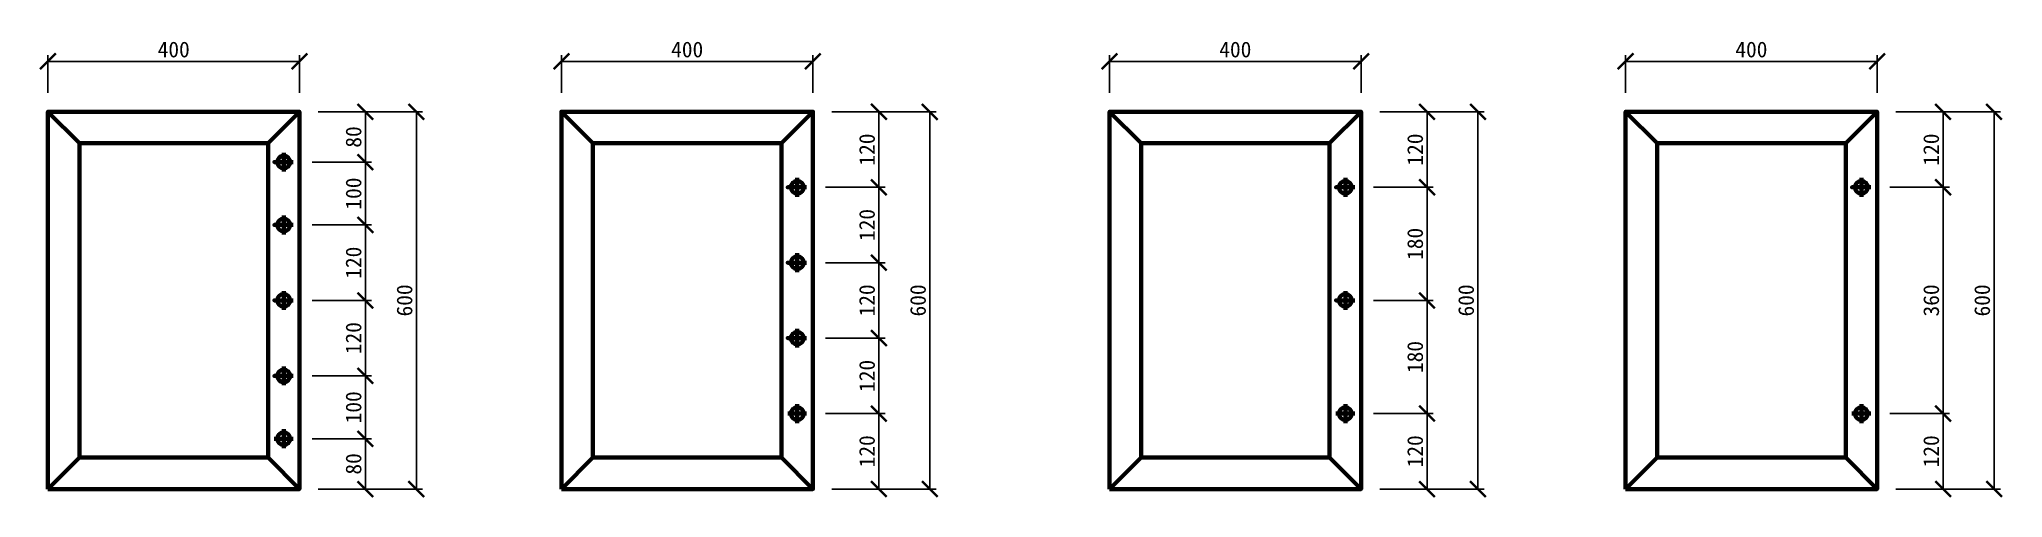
# Model space of a CAD drawing. Header units: millimetres. Extents: x -44117 to 256353, y -2095463 to 65325.
# Drawn here: x 1198 to 4321, y 680 to 1410 of the extents above; entities that cross this region are included whole.
import ezdxf

# ---------------------------------------------------------------- set-up
doc = ezdxf.new("R2010")
doc.units = ezdxf.units.MM
doc.header["$LTSCALE"] = 10
doc.layers.add('Layer1', color=7, linetype='Continuous', lineweight=70)
doc.dimstyles.new('ISO-25', dxfattribs={"dimtxt": 2.5, "dimasz": 2.5, "dimexe": 1, "dimexo": 1, "dimtad": 1, "dimtxsty": 'Standard', "dimblk": 'ARCHTICK', "dimcen": 2.5, "dimadec": 0, "dimazin": 0, "dimtfac": 1, "dimtmove": 0, "dimatfit": 3, "dimfxl": 0, "dimarcsym": 0})

msp = doc.modelspace()

# ---------------------------------------------------------------- blocks, each defined once
blk = doc.blocks.new('_ArchTick')
at = {"color": 0, "linetype": 'ByBlock', "const_width": 0.15}
blk.add_lwpolyline([(-0.5, -0.5), (0.5, 0.5)], dxfattribs=at)
blk = doc.blocks.new('*D2')
at = {"color": 0, "lineweight": -2}
for p, q in [((1211.5, 1324.2), (1211.5, 1384.5)), ((1211.5, 1374.5), (1611.5, 1374.5)), ((1611.5, 1324.2), (1611.5, 1384.5))]:
    blk.add_line(p, q, dxfattribs=at)
at = {"layer": 'Defpoints', "color": 0}
for p in [(1611.5, 1374.5), (1211.5, 1294.2), (1611.5, 1294.2)]:
    blk.add_point(p, dxfattribs=at)
at = {"color": 0, "lineweight": -2, "xscale": 25, "yscale": 25, "zscale": 25, "rotation": 180}
blk.add_blockref('_ArchTick', (1211.5, 1374.5), dxfattribs=at)
at = {"color": 0, "lineweight": -2, "xscale": 25, "yscale": 25, "zscale": 25}
blk.add_blockref('_ArchTick', (1611.5, 1374.5), dxfattribs=at)
at = {"color": 0, "insert": (1411.5, 1393.2), "char_height": 25, "attachment_point": 5}
blk.add_mtext('400', dxfattribs=at)
blk = doc.blocks.new('*D3')
at = {"color": 0, "lineweight": -2}
for p, q in [((1631.5, 774.2), (1726.3, 774.2)), ((1716.3, 694.2), (1716.3, 774.2)), ((1641.5, 694.2), (1726.3, 694.2))]:
    blk.add_line(p, q, dxfattribs=at)
at = {"layer": 'Defpoints', "color": 0}
for p in [(1601.5, 774.2), (1716.3, 774.2), (1611.5, 694.2)]:
    blk.add_point(p, dxfattribs=at)
at = {"color": 0, "lineweight": -2, "xscale": 25, "yscale": 25, "zscale": 25}
for p, rotation in [((1716.3, 774.2), 90), ((1716.3, 694.2), 270)]:
    blk.add_blockref('_ArchTick', p, dxfattribs=dict(at, rotation=rotation))
at = {"color": 0, "insert": (1697.6, 734.2), "char_height": 25, "attachment_point": 5, "rotation": 90}
blk.add_mtext('80', dxfattribs=at)
blk = doc.blocks.new('*D4')
at = {"color": 0, "lineweight": -2}
for p, q in [((1641.5, 1294.2), (1726.3, 1294.2)), ((1716.3, 1294.2), (1716.3, 1214.2)), ((1631.5, 1214.2), (1726.3, 1214.2))]:
    blk.add_line(p, q, dxfattribs=at)
at = {"layer": 'Defpoints', "color": 0}
for p in [(1611.5, 1294.2), (1601.5, 1214.2), (1716.3, 1214.2)]:
    blk.add_point(p, dxfattribs=at)
at = {"color": 0, "lineweight": -2, "xscale": 25, "yscale": 25, "zscale": 25}
for p, rotation in [((1716.3, 1294.2), 90), ((1716.3, 1214.2), 270)]:
    blk.add_blockref('_ArchTick', p, dxfattribs=dict(at, rotation=rotation))
at = {"color": 0, "insert": (1697.6, 1254.2), "char_height": 25, "attachment_point": 5, "rotation": 90}
blk.add_mtext('80', dxfattribs=at)
blk = doc.blocks.new('*D5')
at = {"color": 0, "lineweight": -2}
for p, q in [((1641.5, 1294.2), (1807.4, 1294.2)), ((1797.4, 1294.2), (1797.4, 694.2)), ((1641.5, 694.2), (1807.4, 694.2))]:
    blk.add_line(p, q, dxfattribs=at)
at = {"layer": 'Defpoints', "color": 0}
for p in [(1611.5, 1294.2), (1611.5, 694.2), (1797.4, 694.2)]:
    blk.add_point(p, dxfattribs=at)
at = {"color": 0, "lineweight": -2, "xscale": 25, "yscale": 25, "zscale": 25}
for p, rotation in [((1797.4, 1294.2), 90), ((1797.4, 694.2), 270)]:
    blk.add_blockref('_ArchTick', p, dxfattribs=dict(at, rotation=rotation))
at = {"color": 0, "insert": (1778.7, 994.2), "char_height": 25, "attachment_point": 5, "rotation": 90}
blk.add_mtext('600', dxfattribs=at)
blk = doc.blocks.new('*D6')
at = {"color": 0, "lineweight": -2}
for p, q in [((1631.5, 874.2), (1726.3, 874.2)), ((1716.3, 774.2), (1716.3, 874.2)), ((1631.5, 774.2), (1726.3, 774.2))]:
    blk.add_line(p, q, dxfattribs=at)
at = {"layer": 'Defpoints', "color": 0}
for p in [(1601.5, 874.2), (1716.3, 874.2), (1601.5, 774.2)]:
    blk.add_point(p, dxfattribs=at)
at = {"color": 0, "lineweight": -2, "xscale": 25, "yscale": 25, "zscale": 25}
for p, rotation in [((1716.3, 874.2), 90), ((1716.3, 774.2), 270)]:
    blk.add_blockref('_ArchTick', p, dxfattribs=dict(at, rotation=rotation))
at = {"color": 0, "insert": (1697.6, 824.2), "char_height": 25, "attachment_point": 5, "rotation": 90}
blk.add_mtext('100', dxfattribs=at)
blk = doc.blocks.new('*D7')
at = {"color": 0, "lineweight": -2}
for p, q in [((1631.5, 994.2), (1726.3, 994.2)), ((1716.3, 874.2), (1716.3, 994.2)), ((1631.5, 874.2), (1726.3, 874.2))]:
    blk.add_line(p, q, dxfattribs=at)
at = {"layer": 'Defpoints', "color": 0}
for p in [(1601.5, 994.2), (1716.3, 994.2), (1601.5, 874.2)]:
    blk.add_point(p, dxfattribs=at)
at = {"color": 0, "lineweight": -2, "xscale": 25, "yscale": 25, "zscale": 25}
for p, rotation in [((1716.3, 994.2), 90), ((1716.3, 874.2), 270)]:
    blk.add_blockref('_ArchTick', p, dxfattribs=dict(at, rotation=rotation))
at = {"color": 0, "insert": (1697.6, 934.2), "char_height": 25, "attachment_point": 5, "rotation": 90}
blk.add_mtext('120', dxfattribs=at)
blk = doc.blocks.new('*D8')
at = {"color": 0, "lineweight": -2}
for p, q in [((1631.5, 1114.2), (1726.3, 1114.2)), ((1716.3, 994.2), (1716.3, 1114.2)), ((1631.5, 994.2), (1726.3, 994.2))]:
    blk.add_line(p, q, dxfattribs=at)
at = {"layer": 'Defpoints', "color": 0}
for p in [(1601.5, 1114.2), (1716.3, 1114.2), (1601.5, 994.2)]:
    blk.add_point(p, dxfattribs=at)
at = {"color": 0, "lineweight": -2, "xscale": 25, "yscale": 25, "zscale": 25}
for p, rotation in [((1716.3, 1114.2), 90), ((1716.3, 994.2), 270)]:
    blk.add_blockref('_ArchTick', p, dxfattribs=dict(at, rotation=rotation))
at = {"color": 0, "insert": (1697.6, 1054.2), "char_height": 25, "attachment_point": 5, "rotation": 90}
blk.add_mtext('120', dxfattribs=at)
blk = doc.blocks.new('*D9')
at = {"color": 0, "lineweight": -2}
for p, q in [((1631.5, 1214.2), (1726.3, 1214.2)), ((1716.3, 1114.2), (1716.3, 1214.2)), ((1631.5, 1114.2), (1726.3, 1114.2))]:
    blk.add_line(p, q, dxfattribs=at)
at = {"layer": 'Defpoints', "color": 0}
for p in [(1601.5, 1214.2), (1716.3, 1214.2), (1601.5, 1114.2)]:
    blk.add_point(p, dxfattribs=at)
at = {"color": 0, "lineweight": -2, "xscale": 25, "yscale": 25, "zscale": 25}
for p, rotation in [((1716.3, 1214.2), 90), ((1716.3, 1114.2), 270)]:
    blk.add_blockref('_ArchTick', p, dxfattribs=dict(at, rotation=rotation))
at = {"color": 0, "insert": (1697.6, 1164.2), "char_height": 25, "attachment_point": 5, "rotation": 90}
blk.add_mtext('100', dxfattribs=at)
blk = doc.blocks.new('*D11')
at = {"color": 0, "lineweight": -2}
for p, q in [((2900, 1324.2), (2900, 1384.5)), ((2900, 1374.5), (3300, 1374.5)), ((3300, 1324.2), (3300, 1384.5))]:
    blk.add_line(p, q, dxfattribs=at)
at = {"layer": 'Defpoints', "color": 0}
for p in [(3300, 1374.5), (2900, 1294.2), (3300, 1294.2)]:
    blk.add_point(p, dxfattribs=at)
at = {"color": 0, "lineweight": -2, "xscale": 25, "yscale": 25, "zscale": 25, "rotation": 180}
blk.add_blockref('_ArchTick', (2900, 1374.5), dxfattribs=at)
at = {"color": 0, "lineweight": -2, "xscale": 25, "yscale": 25, "zscale": 25}
blk.add_blockref('_ArchTick', (3300, 1374.5), dxfattribs=at)
at = {"color": 0, "insert": (3100, 1393.2), "char_height": 25, "attachment_point": 5}
blk.add_mtext('400', dxfattribs=at)
blk = doc.blocks.new('*D12')
at = {"color": 0, "lineweight": -2}
for p, q in [((3320, 814.2), (3414.9, 814.2)), ((3404.9, 694.2), (3404.9, 814.2)), ((3330, 694.2), (3414.9, 694.2))]:
    blk.add_line(p, q, dxfattribs=at)
at = {"layer": 'Defpoints', "color": 0}
for p in [(3290, 814.2), (3404.9, 814.2), (3300, 694.2)]:
    blk.add_point(p, dxfattribs=at)
at = {"color": 0, "lineweight": -2, "xscale": 25, "yscale": 25, "zscale": 25}
for p, rotation in [((3404.9, 814.2), 90), ((3404.9, 694.2), 270)]:
    blk.add_blockref('_ArchTick', p, dxfattribs=dict(at, rotation=rotation))
at = {"color": 0, "insert": (3386.1, 754.2), "char_height": 25, "attachment_point": 5, "rotation": 90}
blk.add_mtext('120', dxfattribs=at)
blk = doc.blocks.new('*D13')
at = {"color": 0, "lineweight": -2}
for p, q in [((3330, 1294.2), (3414.9, 1294.2)), ((3404.9, 1294.2), (3404.9, 1174.2)), ((3320, 1174.2), (3414.9, 1174.2))]:
    blk.add_line(p, q, dxfattribs=at)
at = {"layer": 'Defpoints', "color": 0}
for p in [(3300, 1294.2), (3290, 1174.2), (3404.9, 1174.2)]:
    blk.add_point(p, dxfattribs=at)
at = {"color": 0, "lineweight": -2, "xscale": 25, "yscale": 25, "zscale": 25}
for p, rotation in [((3404.9, 1294.2), 90), ((3404.9, 1174.2), 270)]:
    blk.add_blockref('_ArchTick', p, dxfattribs=dict(at, rotation=rotation))
at = {"color": 0, "insert": (3386.1, 1234.2), "char_height": 25, "attachment_point": 5, "rotation": 90}
blk.add_mtext('120', dxfattribs=at)
blk = doc.blocks.new('*D10')
at = {"color": 0, "lineweight": -2}
for p, q in [((3330, 1294.2), (3495.9, 1294.2)), ((3485.9, 1294.2), (3485.9, 694.2)), ((3330, 694.2), (3495.9, 694.2))]:
    blk.add_line(p, q, dxfattribs=at)
at = {"layer": 'Defpoints', "color": 0}
for p in [(3300, 1294.2), (3300, 694.2), (3485.9, 694.2)]:
    blk.add_point(p, dxfattribs=at)
at = {"color": 0, "lineweight": -2, "xscale": 25, "yscale": 25, "zscale": 25}
for p, rotation in [((3485.9, 1294.2), 90), ((3485.9, 694.2), 270)]:
    blk.add_blockref('_ArchTick', p, dxfattribs=dict(at, rotation=rotation))
at = {"color": 0, "insert": (3467.2, 994.2), "char_height": 25, "attachment_point": 5, "rotation": 90}
blk.add_mtext('600', dxfattribs=at)
blk = doc.blocks.new('*D14')
at = {"color": 0, "lineweight": -2}
for p, q in [((3320, 994.2), (3414.9, 994.2)), ((3404.9, 814.2), (3404.9, 994.2)), ((3320, 814.2), (3414.9, 814.2))]:
    blk.add_line(p, q, dxfattribs=at)
at = {"layer": 'Defpoints', "color": 0}
for p in [(3290, 994.2), (3404.9, 994.2), (3290, 814.2)]:
    blk.add_point(p, dxfattribs=at)
at = {"color": 0, "lineweight": -2, "xscale": 25, "yscale": 25, "zscale": 25}
for p, rotation in [((3404.9, 994.2), 90), ((3404.9, 814.2), 270)]:
    blk.add_blockref('_ArchTick', p, dxfattribs=dict(at, rotation=rotation))
at = {"color": 0, "insert": (3386.1, 904.2), "char_height": 25, "attachment_point": 5, "rotation": 90}
blk.add_mtext('180', dxfattribs=at)
blk = doc.blocks.new('*D15')
at = {"color": 0, "lineweight": -2}
for p, q in [((3320, 1174.2), (3414.9, 1174.2)), ((3404.9, 1174.2), (3404.9, 994.2)), ((3320, 994.2), (3414.9, 994.2))]:
    blk.add_line(p, q, dxfattribs=at)
at = {"layer": 'Defpoints', "color": 0}
for p in [(3290, 1174.2), (3290, 994.2), (3404.9, 994.2)]:
    blk.add_point(p, dxfattribs=at)
at = {"color": 0, "lineweight": -2, "xscale": 25, "yscale": 25, "zscale": 25}
for p, rotation in [((3404.9, 1174.2), 90), ((3404.9, 994.2), 270)]:
    blk.add_blockref('_ArchTick', p, dxfattribs=dict(at, rotation=rotation))
at = {"color": 0, "insert": (3386.1, 1084.2), "char_height": 25, "attachment_point": 5, "rotation": 90}
blk.add_mtext('180', dxfattribs=at)
blk = doc.blocks.new('*D17')
at = {"color": 0, "lineweight": -2}
for p, q in [((3720.8, 1324.2), (3720.8, 1384.5)), ((3720.8, 1374.5), (4120.8, 1374.5)), ((4120.8, 1324.2), (4120.8, 1384.5))]:
    blk.add_line(p, q, dxfattribs=at)
at = {"layer": 'Defpoints', "color": 0}
for p in [(4120.8, 1374.5), (3720.8, 1294.2), (4120.8, 1294.2)]:
    blk.add_point(p, dxfattribs=at)
at = {"color": 0, "lineweight": -2, "xscale": 25, "yscale": 25, "zscale": 25, "rotation": 180}
blk.add_blockref('_ArchTick', (3720.8, 1374.5), dxfattribs=at)
at = {"color": 0, "lineweight": -2, "xscale": 25, "yscale": 25, "zscale": 25}
blk.add_blockref('_ArchTick', (4120.8, 1374.5), dxfattribs=at)
at = {"color": 0, "insert": (3920.8, 1393.2), "char_height": 25, "attachment_point": 5}
blk.add_mtext('400', dxfattribs=at)
blk = doc.blocks.new('*D18')
at = {"color": 0, "lineweight": -2}
for p, q in [((4140.8, 814.2), (4235.7, 814.2)), ((4225.7, 694.2), (4225.7, 814.2)), ((4150.8, 694.2), (4235.7, 694.2))]:
    blk.add_line(p, q, dxfattribs=at)
at = {"layer": 'Defpoints', "color": 0}
for p in [(4110.8, 814.2), (4225.7, 814.2), (4120.8, 694.2)]:
    blk.add_point(p, dxfattribs=at)
at = {"color": 0, "lineweight": -2, "xscale": 25, "yscale": 25, "zscale": 25}
for p, rotation in [((4225.7, 814.2), 90), ((4225.7, 694.2), 270)]:
    blk.add_blockref('_ArchTick', p, dxfattribs=dict(at, rotation=rotation))
at = {"color": 0, "insert": (4206.9, 754.2), "char_height": 25, "attachment_point": 5, "rotation": 90}
blk.add_mtext('120', dxfattribs=at)
blk = doc.blocks.new('*D19')
at = {"color": 0, "lineweight": -2}
for p, q in [((4150.8, 1294.2), (4235.7, 1294.2)), ((4225.7, 1294.2), (4225.7, 1174.2)), ((4140.8, 1174.2), (4235.7, 1174.2))]:
    blk.add_line(p, q, dxfattribs=at)
at = {"layer": 'Defpoints', "color": 0}
for p in [(4120.8, 1294.2), (4110.8, 1174.2), (4225.7, 1174.2)]:
    blk.add_point(p, dxfattribs=at)
at = {"color": 0, "lineweight": -2, "xscale": 25, "yscale": 25, "zscale": 25}
for p, rotation in [((4225.7, 1294.2), 90), ((4225.7, 1174.2), 270)]:
    blk.add_blockref('_ArchTick', p, dxfattribs=dict(at, rotation=rotation))
at = {"color": 0, "insert": (4206.9, 1234.2), "char_height": 25, "attachment_point": 5, "rotation": 90}
blk.add_mtext('120', dxfattribs=at)
blk = doc.blocks.new('*D16')
at = {"color": 0, "lineweight": -2}
for p, q in [((4150.8, 1294.2), (4316.8, 1294.2)), ((4306.8, 1294.2), (4306.8, 694.2)), ((4150.8, 694.2), (4316.8, 694.2))]:
    blk.add_line(p, q, dxfattribs=at)
at = {"layer": 'Defpoints', "color": 0}
for p in [(4120.8, 1294.2), (4120.8, 694.2), (4306.8, 694.2)]:
    blk.add_point(p, dxfattribs=at)
at = {"color": 0, "lineweight": -2, "xscale": 25, "yscale": 25, "zscale": 25}
for p, rotation in [((4306.8, 1294.2), 90), ((4306.8, 694.2), 270)]:
    blk.add_blockref('_ArchTick', p, dxfattribs=dict(at, rotation=rotation))
at = {"color": 0, "insert": (4288, 994.2), "char_height": 25, "attachment_point": 5, "rotation": 90}
blk.add_mtext('600', dxfattribs=at)
blk = doc.blocks.new('*D20')
at = {"color": 0, "lineweight": -2}
for p, q in [((4140.8, 1174.2), (4235.7, 1174.2)), ((4225.7, 1174.2), (4225.7, 814.2)), ((4140.8, 814.2), (4235.7, 814.2))]:
    blk.add_line(p, q, dxfattribs=at)
at = {"layer": 'Defpoints', "color": 0}
for p in [(4110.8, 1174.2), (4110.8, 814.2), (4225.7, 814.2)]:
    blk.add_point(p, dxfattribs=at)
at = {"color": 0, "lineweight": -2, "xscale": 25, "yscale": 25, "zscale": 25}
for p, rotation in [((4225.7, 1174.2), 90), ((4225.7, 814.2), 270)]:
    blk.add_blockref('_ArchTick', p, dxfattribs=dict(at, rotation=rotation))
at = {"color": 0, "insert": (4206.9, 994.2), "char_height": 25, "attachment_point": 5, "rotation": 90}
blk.add_mtext('360', dxfattribs=at)
blk = doc.blocks.new('*D22')
at = {"color": 0, "lineweight": -2}
for p, q in [((2028.2, 1324.2), (2028.2, 1384.5)), ((2028.2, 1374.5), (2428.2, 1374.5)), ((2428.2, 1324.2), (2428.2, 1384.5))]:
    blk.add_line(p, q, dxfattribs=at)
at = {"layer": 'Defpoints', "color": 0}
for p in [(2428.2, 1374.5), (2028.2, 1294.2), (2428.2, 1294.2)]:
    blk.add_point(p, dxfattribs=at)
at = {"color": 0, "lineweight": -2, "xscale": 25, "yscale": 25, "zscale": 25, "rotation": 180}
blk.add_blockref('_ArchTick', (2028.2, 1374.5), dxfattribs=at)
at = {"color": 0, "lineweight": -2, "xscale": 25, "yscale": 25, "zscale": 25}
blk.add_blockref('_ArchTick', (2428.2, 1374.5), dxfattribs=at)
at = {"color": 0, "insert": (2228.2, 1393.2), "char_height": 25, "attachment_point": 5}
blk.add_mtext('400', dxfattribs=at)
blk = doc.blocks.new('*D23')
at = {"color": 0, "lineweight": -2}
for p, q in [((2448.2, 814.2), (2543, 814.2)), ((2533, 694.2), (2533, 814.2)), ((2458.2, 694.2), (2543, 694.2))]:
    blk.add_line(p, q, dxfattribs=at)
at = {"layer": 'Defpoints', "color": 0}
for p in [(2418.2, 814.2), (2533, 814.2), (2428.2, 694.2)]:
    blk.add_point(p, dxfattribs=at)
at = {"color": 0, "lineweight": -2, "xscale": 25, "yscale": 25, "zscale": 25}
for p, rotation in [((2533, 814.2), 90), ((2533, 694.2), 270)]:
    blk.add_blockref('_ArchTick', p, dxfattribs=dict(at, rotation=rotation))
at = {"color": 0, "insert": (2514.3, 754.2), "char_height": 25, "attachment_point": 5, "rotation": 90}
blk.add_mtext('120', dxfattribs=at)
blk = doc.blocks.new('*D24')
at = {"color": 0, "lineweight": -2}
for p, q in [((2458.2, 1294.2), (2543, 1294.2)), ((2533, 1294.2), (2533, 1174.2)), ((2448.2, 1174.2), (2543, 1174.2))]:
    blk.add_line(p, q, dxfattribs=at)
at = {"layer": 'Defpoints', "color": 0}
for p in [(2428.2, 1294.2), (2418.2, 1174.2), (2533, 1174.2)]:
    blk.add_point(p, dxfattribs=at)
at = {"color": 0, "lineweight": -2, "xscale": 25, "yscale": 25, "zscale": 25}
for p, rotation in [((2533, 1294.2), 90), ((2533, 1174.2), 270)]:
    blk.add_blockref('_ArchTick', p, dxfattribs=dict(at, rotation=rotation))
at = {"color": 0, "insert": (2514.3, 1234.2), "char_height": 25, "attachment_point": 5, "rotation": 90}
blk.add_mtext('120', dxfattribs=at)
blk = doc.blocks.new('*D21')
at = {"color": 0, "lineweight": -2}
for p, q in [((2458.2, 1294.2), (2624.1, 1294.2)), ((2614.1, 1294.2), (2614.1, 694.2)), ((2458.2, 694.2), (2624.1, 694.2))]:
    blk.add_line(p, q, dxfattribs=at)
at = {"layer": 'Defpoints', "color": 0}
for p in [(2428.2, 1294.2), (2428.2, 694.2), (2614.1, 694.2)]:
    blk.add_point(p, dxfattribs=at)
at = {"color": 0, "lineweight": -2, "xscale": 25, "yscale": 25, "zscale": 25}
for p, rotation in [((2614.1, 1294.2), 90), ((2614.1, 694.2), 270)]:
    blk.add_blockref('_ArchTick', p, dxfattribs=dict(at, rotation=rotation))
at = {"color": 0, "insert": (2595.4, 994.2), "char_height": 25, "attachment_point": 5, "rotation": 90}
blk.add_mtext('600', dxfattribs=at)
blk = doc.blocks.new('*D25')
at = {"color": 0, "lineweight": -2}
for p, q in [((2448.2, 934.2), (2543, 934.2)), ((2533, 814.2), (2533, 934.2)), ((2448.2, 814.2), (2543, 814.2))]:
    blk.add_line(p, q, dxfattribs=at)
at = {"layer": 'Defpoints', "color": 0}
for p in [(2418.2, 934.2), (2533, 934.2), (2418.2, 814.2)]:
    blk.add_point(p, dxfattribs=at)
at = {"color": 0, "lineweight": -2, "xscale": 25, "yscale": 25, "zscale": 25}
for p, rotation in [((2533, 934.2), 90), ((2533, 814.2), 270)]:
    blk.add_blockref('_ArchTick', p, dxfattribs=dict(at, rotation=rotation))
at = {"color": 0, "insert": (2514.3, 874.2), "char_height": 25, "attachment_point": 5, "rotation": 90}
blk.add_mtext('120', dxfattribs=at)
blk = doc.blocks.new('*D26')
at = {"color": 0, "lineweight": -2}
for p, q in [((2448.2, 1174.2), (2543, 1174.2)), ((2533, 1054.2), (2533, 1174.2)), ((2448.2, 1054.2), (2543, 1054.2))]:
    blk.add_line(p, q, dxfattribs=at)
at = {"layer": 'Defpoints', "color": 0}
for p in [(2418.2, 1174.2), (2533, 1174.2), (2418.2, 1054.2)]:
    blk.add_point(p, dxfattribs=at)
at = {"color": 0, "lineweight": -2, "xscale": 25, "yscale": 25, "zscale": 25}
for p, rotation in [((2533, 1174.2), 90), ((2533, 1054.2), 270)]:
    blk.add_blockref('_ArchTick', p, dxfattribs=dict(at, rotation=rotation))
at = {"color": 0, "insert": (2514.3, 1114.2), "char_height": 25, "attachment_point": 5, "rotation": 90}
blk.add_mtext('120', dxfattribs=at)
blk = doc.blocks.new('*D27')
at = {"color": 0, "lineweight": -2}
for p, q in [((2448.2, 1054.2), (2543, 1054.2)), ((2533, 934.2), (2533, 1054.2)), ((2448.2, 934.2), (2543, 934.2))]:
    blk.add_line(p, q, dxfattribs=at)
at = {"layer": 'Defpoints', "color": 0}
for p in [(2418.2, 1054.2), (2533, 1054.2), (2418.2, 934.2)]:
    blk.add_point(p, dxfattribs=at)
at = {"color": 0, "lineweight": -2, "xscale": 25, "yscale": 25, "zscale": 25}
for p, rotation in [((2533, 1054.2), 90), ((2533, 934.2), 270)]:
    blk.add_blockref('_ArchTick', p, dxfattribs=dict(at, rotation=rotation))
at = {"color": 0, "insert": (2514.3, 994.2), "char_height": 25, "attachment_point": 5, "rotation": 90}
blk.add_mtext('120', dxfattribs=at)

# ---------------------------------------------------------------- dimensions: what is measured, and where the dimension line sits
for base, p1, p2, picture, middle in [((1611.49357, 1374.45886), (1211.49357, 1294.19906), (1611.49357, 1294.19906), '*D2', (1411.49357, 1393.20886)), ((2428.20256, 1374.45886), (2028.20256, 1294.19906), (2428.20256, 1294.19906), '*D22', (2228.20256, 1393.20886)), ((3300.02133, 1374.45886), (2900.02133, 1294.19906), (3300.02133, 1294.19906), '*D11', (3100.02133, 1393.20886)), ((4120.83775, 1374.45886), (3720.83775, 1294.19906), (4120.83775, 1294.19906), '*D17', (3920.83775, 1393.20886))]:
    dim = msp.add_linear_dim(base=base, p1=p1, p2=p2, dimstyle='ISO-25', override={"dimscale": 10, "dimexo": 3})
    dim.commit()
    dim.dimension.update_dxf_attribs({"geometry": picture, "text_midpoint": middle})
for base, p1, p2, override, picture, middle in [((1716.33888, 1214.19906), (1611.49357, 1294.19906), (1601.49357, 1214.19906), {"dimscale": 10, "dimexo": 3}, '*D4', (1697.58888, 1254.19906)), ((1797.41356, 694.19906), (1611.49357, 1294.19906), (1611.49357, 694.19906), {"dimscale": 10, "dimexo": 3}, '*D5', (1778.66356, 994.19906)), ((2533.04787, 1174.19906), (2428.20256, 1294.19906), (2418.20256, 1174.19906), {"dimscale": 10, "dimexo": 3}, '*D24', (2514.29787, 1234.19906)), ((2614.12255, 694.19906), (2428.20256, 1294.19906), (2428.20256, 694.19906), {"dimscale": 10, "dimexo": 3}, '*D21', (2595.37255, 994.19906)), ((3404.86664, 1174.19906), (3300.02133, 1294.19906), (3290.02133, 1174.19906), {"dimscale": 10, "dimexo": 3}, '*D13', (3386.11664, 1234.19906)), ((3485.94132, 694.19906), (3300.02133, 1294.19906), (3300.02133, 694.19906), {"dimscale": 10, "dimexo": 3}, '*D10', (3467.19132, 994.19906)), ((4225.68306, 1174.19906), (4120.83775, 1294.19906), (4110.83775, 1174.19906), {"dimscale": 10, "dimexo": 3}, '*D19', (4206.93306, 1234.19906)), ((4306.75774, 694.19906), (4120.83775, 1294.19906), (4120.83775, 694.19906), {"dimscale": 10, "dimexo": 3}, '*D16', (4288.00774, 994.19906)), ((1716.33888, 1214.19906), (1601.49357, 1114.19906), (1601.49357, 1214.19906), {"dimscale": 10, "dimexo": 3, "dimtmove": 1}, '*D9', (1697.58888, 1164.19906)), ((2533.04787, 1174.19906), (2418.20256, 1054.19906), (2418.20256, 1174.19906), {"dimscale": 10, "dimexo": 3, "dimtmove": 1}, '*D26', (2514.29787, 1114.19906)), ((3404.86664, 994.19906), (3290.02133, 1174.19906), (3290.02133, 994.19906), {"dimscale": 10, "dimexo": 3}, '*D15', (3386.11664, 1084.19906)), ((4225.68306, 814.19906), (4110.83775, 1174.19906), (4110.83775, 814.19906), {"dimscale": 10, "dimexo": 3}, '*D20', (4206.93306, 994.19906)), ((1716.33888, 1114.19906), (1601.49357, 994.19906), (1601.49357, 1114.19906), {"dimscale": 10, "dimexo": 3, "dimtmove": 1}, '*D8', (1697.58888, 1054.19906)), ((2533.04787, 1054.19906), (2418.20256, 934.19906), (2418.20256, 1054.19906), {"dimscale": 10, "dimexo": 3}, '*D27', (2514.29787, 994.19906)), ((1716.33888, 994.19906), (1601.49357, 874.19906), (1601.49357, 994.19906), {"dimscale": 10, "dimexo": 3, "dimtmove": 1}, '*D7', (1697.58888, 934.19906)), ((3404.86664, 994.19906), (3290.02133, 814.19906), (3290.02133, 994.19906), {"dimscale": 10, "dimexo": 3}, '*D14', (3386.11664, 904.19906)), ((2533.04787, 934.19906), (2418.20256, 814.19906), (2418.20256, 934.19906), {"dimscale": 10, "dimexo": 3}, '*D25', (2514.29787, 874.19906)), ((1716.33888, 874.19906), (1601.49357, 774.19906), (1601.49357, 874.19906), {"dimscale": 10, "dimexo": 3}, '*D6', (1697.58888, 824.19906)), ((2533.04787, 814.19906), (2428.20256, 694.19906), (2418.20256, 814.19906), {"dimscale": 10, "dimexo": 3}, '*D23', (2514.29787, 754.19906)), ((3404.86664, 814.19906), (3300.02133, 694.19906), (3290.02133, 814.19906), {"dimscale": 10, "dimexo": 3}, '*D12', (3386.11664, 754.19906)), ((4225.68306, 814.19906), (4120.83775, 694.19906), (4110.83775, 814.19906), {"dimscale": 10, "dimexo": 3}, '*D18', (4206.93306, 754.19906)), ((1716.33888, 774.19906), (1611.49357, 694.19906), (1601.49357, 774.19906), {"dimscale": 10, "dimexo": 3}, '*D3', (1697.58888, 734.19906))]:
    dim = msp.add_linear_dim(base=base, p1=p1, p2=p2, angle=90, dimstyle='ISO-25', override=override)
    dim.commit()
    dim.dimension.update_dxf_attribs({"geometry": picture, "text_midpoint": middle})

# ---------------------------------------------------------------- linework, layer by layer
at = {"layer": 'Layer1'}
for p, q in [((1261.49357, 1244.19906), (1211.49357, 1294.19906)), ((1561.49357, 1244.19906), (1611.49357, 1294.19906)), ((2078.20256, 1244.19906), (2028.20256, 1294.19906)), ((2378.20256, 1244.19906), (2428.20256, 1294.19906)), ((2950.02133, 1244.19906), (2900.02133, 1294.19906)), ((3250.02133, 1244.19906), (3300.02133, 1294.19906)), ((3770.83775, 1244.19906), (3720.83775, 1294.19906)), ((4070.83775, 1244.19906), (4120.83775, 1294.19906)), ((1586.49357, 1229.19906), (1586.49357, 1199.19906)), ((2403.20256, 1189.19906), (2403.20256, 1159.19906)), ((3275.02133, 1189.19906), (3275.02133, 1159.19906)), ((4095.83775, 1189.19906), (4095.83775, 1159.19906)), ((1586.49357, 1129.19906), (1586.49357, 1099.19906)), ((2403.20256, 1069.19906), (2403.20256, 1039.19906)), ((1586.49357, 1009.19906), (1586.49357, 979.19906)), ((3275.02133, 1009.19906), (3275.02133, 979.19906)), ((2403.20256, 949.19906), (2403.20256, 919.19906)), ((1586.49357, 889.19906), (1586.49357, 859.19906)), ((2418.20256, 814.19906), (2388.20256, 814.19906)), ((2403.20256, 829.19906), (2403.20256, 799.19906)), ((3290.02133, 814.19906), (3260.02133, 814.19906)), ((3275.02133, 829.19906), (3275.02133, 799.19906)), ((4110.83775, 814.19906), (4080.83775, 814.19906)), ((4095.83775, 829.19906), (4095.83775, 799.19906)), ((1586.49357, 789.19906), (1586.49357, 759.19906)), ((1601.49357, 774.19906), (1571.49357, 774.19906)), ((1261.49357, 744.19906), (1211.49357, 694.19906)), ((1611.49357, 694.19906), (1561.49357, 744.19906)), ((2078.20256, 744.19906), (2028.20256, 694.19906)), ((2428.20256, 694.19906), (2378.20256, 744.19906)), ((2950.02133, 744.19906), (2900.02133, 694.19906)), ((3300.02133, 694.19906), (3250.02133, 744.19906)), ((3770.83775, 744.19906), (3720.83775, 694.19906)), ((4120.83775, 694.19906), (4070.83775, 744.19906))]:
    msp.add_line(p, q, dxfattribs=at)
for points in [[(1211.49357, 694.19906), (1611.49357, 694.19906), (1611.49357, 1294.19906), (1211.49357, 1294.19906)], [(2028.20256, 694.19906), (2428.20256, 694.19906), (2428.20256, 1294.19906), (2028.20256, 1294.19906)], [(2900.02133, 694.19906), (3300.02133, 694.19906), (3300.02133, 1294.19906), (2900.02133, 1294.19906)], [(3720.83775, 694.19906), (4120.83775, 694.19906), (4120.83775, 1294.19906), (3720.83775, 1294.19906)], [(1261.49357, 744.19906), (1561.49357, 744.19906), (1561.49357, 1244.19906), (1261.49357, 1244.19906)], [(2078.20256, 744.19906), (2378.20256, 744.19906), (2378.20256, 1244.19906), (2078.20256, 1244.19906)], [(2950.02133, 744.19906), (3250.02133, 744.19906), (3250.02133, 1244.19906), (2950.02133, 1244.19906)], [(3770.83775, 744.19906), (4070.83775, 744.19906), (4070.83775, 1244.19906), (3770.83775, 1244.19906)], [(1601.49357, 1214.19906), (1571.49357, 1214.19906)], [(2418.20256, 1174.19906), (2388.20256, 1174.19906)], [(3290.02133, 1174.19906), (3260.02133, 1174.19906)], [(4110.83775, 1174.19906), (4080.83775, 1174.19906)], [(1601.49357, 1114.19906), (1571.49357, 1114.19906)], [(2418.20256, 1054.19906), (2388.20256, 1054.19906)], [(1601.49357, 994.19906), (1571.49357, 994.19906)], [(3290.02133, 994.19906), (3260.02133, 994.19906)], [(2418.20256, 934.19906), (2388.20256, 934.19906)], [(1601.49357, 874.19906), (1571.49357, 874.19906)]]:
    msp.add_lwpolyline(points, close=True, dxfattribs=at)
for centre in [(1586.49357, 1214.19906), (2403.20256, 1174.19906), (3275.02133, 1174.19906), (4095.83775, 1174.19906), (1586.49357, 1114.19906), (2403.20256, 1054.19906), (1586.49357, 994.19906), (3275.02133, 994.19906), (2403.20256, 934.19906), (1586.49357, 874.19906), (2403.20256, 814.19906), (3275.02133, 814.19906), (4095.83775, 814.19906), (1586.49357, 774.19906)]:
    msp.add_circle(centre, 10, dxfattribs=at)

msp.set_redraw_order([(e.dxf.handle, doc.entitydb.next_handle()) for e in msp.query("TEXT MTEXT ATTDEF DIMENSION ARC_DIMENSION")])  # texts and dimensions are drawn at this point

doc.saveas('drawing.dxf')
